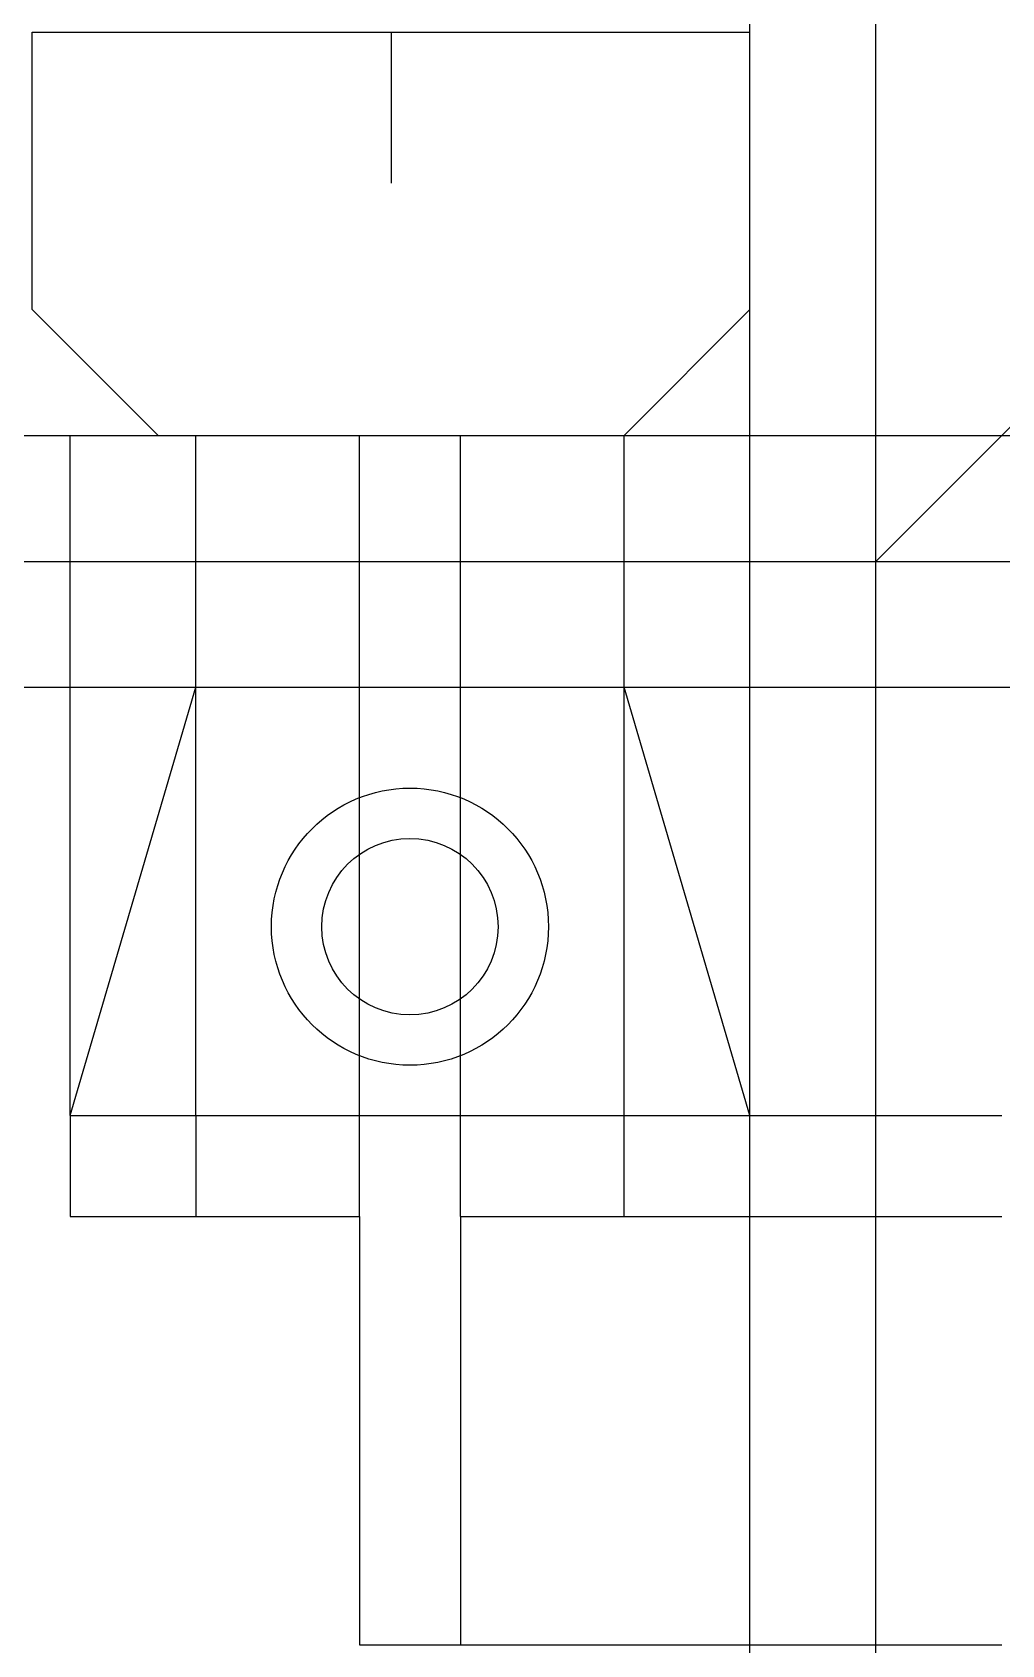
# Model space of a CAD drawing. Header units: millimetres. Extents: x 1469 to 7799, y 1414 to 1806.
# Drawn here: x 4677.6 to 4754.6, y 1524 to 1652 of the extents above; entities that cross this region are included whole.
import ezdxf

# ---------------------------------------------------------------- set-up
doc = ezdxf.new("R2010")
doc.units = ezdxf.units.MM
doc.layers.add('dimension', color=210, linetype='Continuous', lineweight=15)
doc.layers.add('drawing', color=7, linetype='Continuous')
doc.layers.add('porjection line', color=130, linetype='Continuous', transparency=0.8)
doc.layers.add('ref line', color=10, linetype='Continuous', transparency=0.8)

msp = doc.modelspace()

# ---------------------------------------------------------------- linework, layer by layer
at = {"layer": 'dimension'}
msp.add_circle((4754.58203, 1610.04556), 196.25285, dxfattribs=at)
at = {"layer": 'drawing'}
for p, q in [((4677.58203, 1652.04556), (4734.58203, 1652.04556)), ((4677.58203, 1630.04556), (4677.58203, 1652.04556)), ((4706.08203, 1652.04556), (4706.08203, 1640.0606)), ((4734.58203, 1630.04556), (4734.58203, 1652.04556)), ((4687.58203, 1620.04556), (4677.58203, 1630.04556)), ((4724.58203, 1620.04556), (4734.58203, 1630.04556)), ((4690.58203, 1620.04556), (4724.58203, 1620.04556)), ((4680.58203, 1566.04556), (4690.58203, 1600.04556)), ((4690.58203, 1600.04556), (4724.58203, 1600.04556)), ((4734.58203, 1566.04556), (4724.58203, 1600.04556)), ((4680.58203, 1566.04556), (4734.58203, 1566.04556)), ((4680.58203, 1566.04556), (4680.58203, 1558.04556)), ((4690.58203, 1566.04556), (4690.58203, 1558.04556)), ((4724.58203, 1558.04556), (4724.58203, 1566.04556)), ((4734.58203, 1558.04556), (4734.58203, 1566.04556)), ((4680.58203, 1558.04556), (4703.58203, 1558.04556)), ((4703.58203, 1558.04556), (4703.58203, 1524.04556)), ((4711.58203, 1558.04556), (4734.58203, 1558.04556)), ((4711.58203, 1558.04556), (4711.58203, 1524.04556)), ((4703.58203, 1524.04556), (4711.58203, 1524.04556))]:
    msp.add_line(p, q, dxfattribs=at)
for radius in [11, 7]:
    msp.add_circle((4707.58203, 1581.04556), radius, dxfattribs=at)
at = {"layer": 'porjection line'}
for p, direction in [((4734.58203, 1610.04556), (0, 1)), ((4744.58203, 1610.04556), (0, 1)), ((1567.67266, 1620.04556), (1, 0)), ((1567.67266, 1610.04556), (1, 0)), ((1567.67266, 1600.04556), (1, 0))]:
    msp.add_xline(p, direction, dxfattribs=at)
msp.add_ray((4744.58203, 1610.04556), (0.707106781, 0.707106781), dxfattribs=at)
at = {"layer": 'ref line'}
for p, q in [((4680.58203, 1566.04556), (4680.58203, 1620.04556)), ((4690.58203, 1566.04556), (4690.58203, 1620.04556)), ((4703.58203, 1558.04556), (4703.58203, 1620.04556)), ((4711.58203, 1558.04556), (4711.58203, 1620.04556)), ((4724.58203, 1566.04556), (4724.58203, 1620.04556)), ((4734.58203, 1566.04556), (4754.58203, 1566.04556)), ((4734.58203, 1558.04556), (4754.58203, 1558.04556)), ((4711.58203, 1524.04556), (4754.58203, 1524.04556))]:
    msp.add_line(p, q, dxfattribs=at)

doc.saveas('drawing.dxf')
